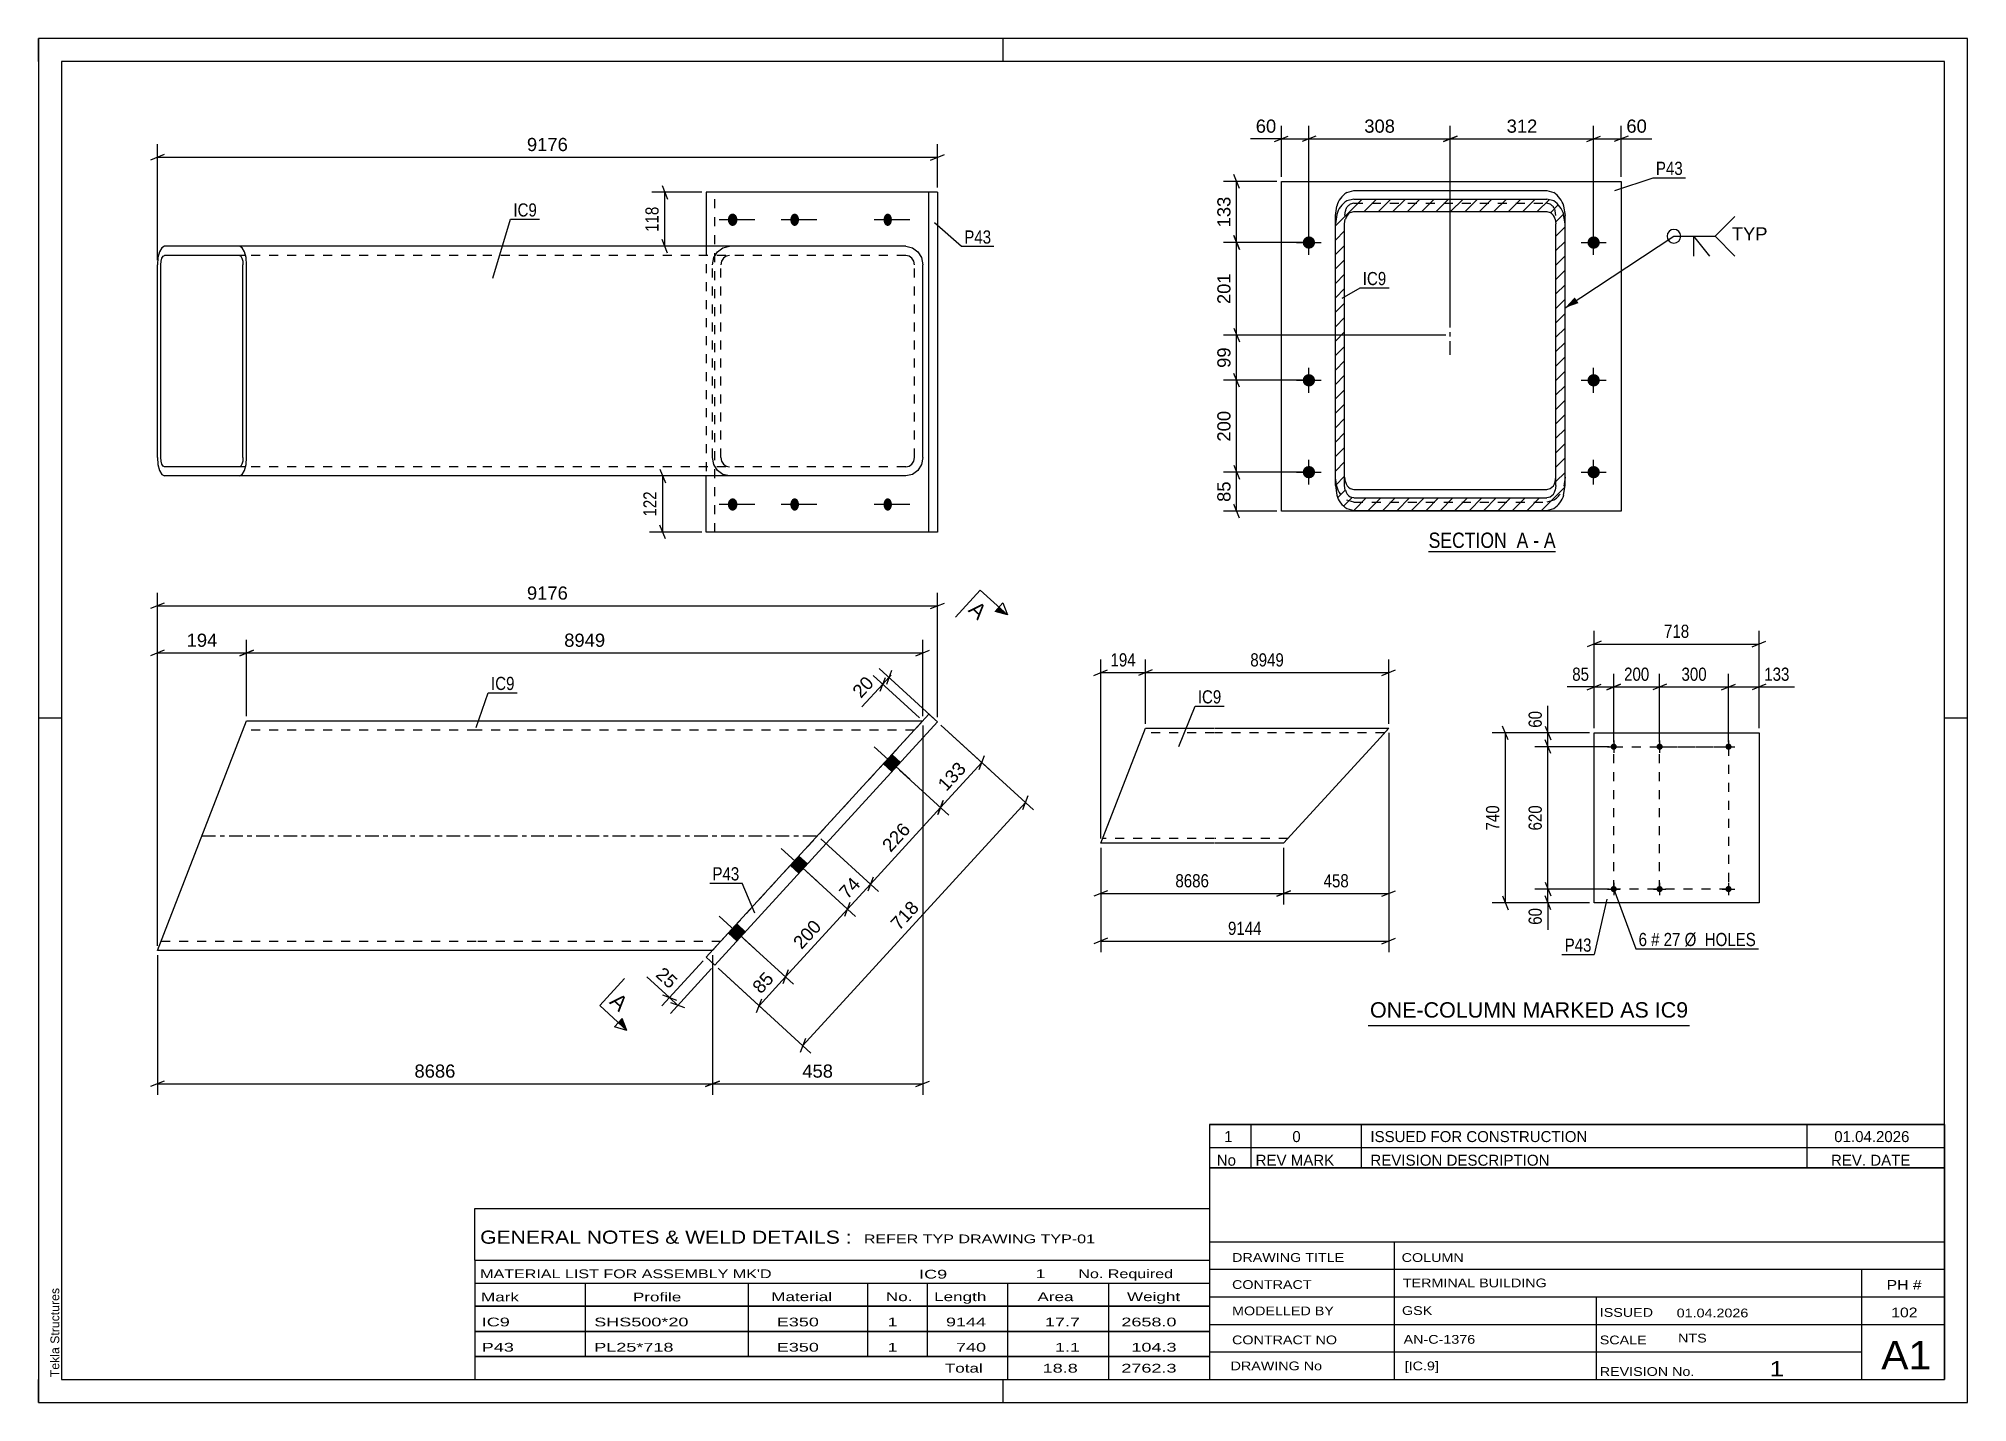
# Paper-space layout 'Layout1' of a CAD drawing. Header units: millimetres. Extents: x 0 to 420, y 0 to 297.
# The model-space entities are those that its viewports show. They can reach past a viewport. Long polylines and large blocks are cut down to what shows.
import ezdxf

# ---------------------------------------------------------------- set-up
doc = ezdxf.new("R2010")
doc.units = ezdxf.units.MM
doc.linetypes.add('DXK_LINE_DOT2', pattern=[3.9198, 1.9599, -1.9599])
doc.linetypes.add('DXK_LINE_DOT3', pattern=[5.9187, 2.979, -0.9799, 0.9799, -0.9799])
doc.layers.add('Viewport layer', color=7, linetype='Continuous', plot=False)
doc.styles.add('Arial', font='ARIAL.TTF', dxfattribs={"height": 0.2})
doc.styles.add('Arial Narrow', font='ARIALN.TTF', dxfattribs={"height": 0.2})

# ---------------------------------------------------------------- blocks, each defined once
blk = doc.blocks.new('Unknown-762328139-1129')
at = {"color": 5, "linetype": 'Continuous'}
for p, q in [((420, 297), (0, 297)), ((0, 297), (0, 0)), ((0, 292), (0, 297)), ((210, 292), (210, 297)), ((420, 0), (420, 297)), ((415, 292), (5, 292)), ((5, 292), (5, 5)), ((415, 5), (415, 292)), ((5, 149), (0, 149)), ((420, 149), (415, 149)), ((0, 0), (0, 5)), ((5, 5), (415, 5)), ((210, 0), (210, 5)), ((0, 0), (420, 0))]:
    blk.add_line(p, q, dxfattribs=at)
at = {"color": 174, "linetype": 'Continuous', "style": 'Arial'}
blk.add_text('Tekla Structures', height=1.9102, rotation=90, dxfattribs=at).set_placement((4.5, 5.5))
blk = doc.blocks.new('Unknown-762328139-17 - 3717')
at = {"color": 6, "linetype": 'Continuous'}
blk.add_line((302.68, 185.33), (330.32, 185.33), dxfattribs=at)
at = {"color": 0, "linetype": 'Continuous'}
blk.add_wipeout([(320.78, 186.08), (320.78, 189.58), (302.68, 189.58), (302.68, 186.08)], dxfattribs=at)
at = {"color": 7, "linetype": 'Continuous', "style": 'Arial Narrow'}
blk.add_text('SECTION ', height=3.34, dxfattribs=at).set_placement((302.68, 186.08))
at = {"color": 0, "linetype": 'Continuous'}
blk.add_wipeout([(324.39, 186.08), (324.39, 189.58), (321.83, 189.58), (321.83, 186.08)], dxfattribs=at)
blk.add_wipeout([(326.72, 186.08), (326.72, 189.58), (325.44, 189.58), (325.44, 186.08)], dxfattribs=at)
at = {"color": 7, "linetype": 'Continuous', "style": 'Arial Narrow'}
blk.add_text('A', height=3.34, dxfattribs=at).set_placement((321.83, 186.08))
at = {"color": 0, "linetype": 'Continuous'}
blk.add_wipeout([(330.32, 186.08), (330.32, 189.58), (327.77, 189.58), (327.77, 186.08)], dxfattribs=at)
at = {"color": 7, "linetype": 'Continuous', "style": 'Arial Narrow'}
for s, p in [('A', (327.77, 186.08)), ('-', (325.44, 186.08))]:
    blk.add_text(s, height=3.34, dxfattribs=at).set_placement(p)
blk = doc.blocks.new('Bolt-762328139-1288 - 1285')
at = {"linetype": 'Continuous'}
for points in [[(185.81, 141.07), (183.99, 139.08), (185.83, 137.39), (187.66, 139.38)], [(165.55, 118.95), (163.73, 116.96), (165.57, 115.27), (167.4, 117.26)], [(152.04, 104.2), (150.22, 102.21), (152.06, 100.52), (153.89, 102.51)]]:
    blk.add_hatch(color=1, dxfattribs=at).paths.add_polyline_path(points)
at = {"color": 1, "linetype": 'Continuous'}
for p, q in [((189.69, 135.69), (181.95, 142.78)), ((185.83, 137.39), (183.99, 139.08)), ((187.66, 139.38), (185.81, 141.07)), ((169.43, 113.56), (161.69, 120.65)), ((167.4, 117.26), (165.55, 118.95)), ((165.57, 115.27), (163.73, 116.96)), ((155.93, 98.81), (148.18, 105.9)), ((152.06, 100.52), (150.22, 102.21)), ((153.89, 102.51), (152.04, 104.2))]:
    blk.add_line(p, q, dxfattribs=at)
blk = doc.blocks.new('Bolt-762328139-1287 - 1285')
at = {"linetype": 'Continuous'}
for points in [[(185.81, 141.07), (183.99, 139.08), (185.83, 137.39), (187.66, 139.38)], [(165.55, 118.95), (163.73, 116.96), (165.57, 115.27), (167.4, 117.26)], [(152.04, 104.2), (150.22, 102.21), (152.06, 100.52), (153.89, 102.51)]]:
    blk.add_hatch(color=1, dxfattribs=at).paths.add_polyline_path(points)
at = {"color": 1, "linetype": 'Continuous'}
for p, q in [((189.69, 135.69), (181.95, 142.78)), ((185.83, 137.39), (183.99, 139.08)), ((187.66, 139.38), (185.81, 141.07)), ((169.43, 113.56), (161.69, 120.65)), ((167.4, 117.26), (165.55, 118.95)), ((165.57, 115.27), (163.73, 116.96)), ((155.93, 98.81), (148.18, 105.9)), ((152.06, 100.52), (150.22, 102.21)), ((153.89, 102.51), (152.04, 104.2))]:
    blk.add_line(p, q, dxfattribs=at)
blk = doc.blocks.new('Part-762328139-1293 - 1285')
at = {"color": 2, "linetype": 'Continuous'}
for p, q in [((25.86, 98.41), (45.29, 148.41)), ((45.29, 148.41), (95.29, 148.41)), ((95.39, 148.41), (192.53, 148.41)), ((95.29, 98.41), (25.86, 98.41)), ((146.74, 98.41), (95.39, 98.41))]:
    blk.add_line(p, q, dxfattribs=at)
at = {"color": 7, "linetype": 'DXK_LINE_DOT2'}
for p, q in [((192.53, 148.41), (146.74, 98.41)), ((95.29, 146.41), (44.51, 146.41)), ((190.7, 146.41), (95.39, 146.41)), ((95.29, 100.41), (26.63, 100.41)), ((148.57, 100.41), (95.39, 100.41))]:
    blk.add_line(p, q, dxfattribs=at)
at = {"color": 7, "linetype": 'DXK_LINE_DOT3'}
for p, q in [((35.57, 123.41), (95.29, 123.41)), ((95.39, 123.41), (169.64, 123.41))]:
    blk.add_line(p, q, dxfattribs=at)
blk = doc.blocks.new('Part-762328139-1298 - 1285')
at = {"color": 2, "linetype": 'Continuous'}
for p, q in [((193.88, 149.88), (145.39, 96.93)), ((147.24, 95.25), (195.73, 148.2)), ((195.73, 148.2), (193.88, 149.88)), ((145.39, 96.93), (147.24, 95.25))]:
    blk.add_line(p, q, dxfattribs=at)
blk = doc.blocks.new('Part-762328139-1240 - 1220')
at = {"color": 2, "linetype": 'Continuous'}
for p, q in [((25.98, 249.3), (25.86, 247.76)), ((26.31, 250.59), (25.98, 249.3)), ((26.82, 251.46), (26.31, 250.59)), ((26.63, 247.76), (26.69, 248.53)), ((26.69, 248.53), (26.86, 249.18)), ((27.41, 251.76), (26.82, 251.46)), ((26.86, 249.18), (27.11, 249.61)), ((27.11, 249.61), (27.41, 249.76)), ((95.29, 251.76), (27.41, 251.76)), ((43.74, 249.76), (27.41, 249.76)), ((44.33, 251.46), (43.74, 251.76)), ((43.74, 249.76), (44.03, 249.61)), ((44.03, 249.61), (44.29, 249.18)), ((44.29, 249.18), (44.46, 248.53)), ((44.84, 250.59), (44.33, 251.46)), ((44.46, 248.53), (44.51, 247.76)), ((45.17, 249.3), (44.84, 250.59)), ((45.29, 247.76), (45.17, 249.3)), ((188.87, 251.76), (95.39, 251.76)), ((188.87, 251.76), (190.27, 251.46)), ((190.27, 251.46), (191.46, 250.59)), ((191.46, 250.59), (192.25, 249.3)), ((192.25, 249.3), (192.53, 247.76)), ((25.86, 205.76), (25.86, 247.76)), ((26.63, 205.76), (26.63, 247.76)), ((44.51, 205.76), (44.51, 247.76)), ((45.29, 205.76), (45.29, 247.76)), ((192.53, 205.76), (192.53, 247.76)), ((25.86, 205.76), (25.98, 204.23)), ((25.98, 204.23), (26.31, 202.94)), ((26.31, 202.94), (26.82, 202.07)), ((26.69, 205), (26.63, 205.76)), ((26.86, 204.35), (26.69, 205)), ((26.82, 202.07), (27.41, 201.76)), ((27.11, 203.92), (26.86, 204.35)), ((27.41, 203.76), (27.11, 203.92)), ((43.74, 203.76), (27.41, 203.76)), ((95.29, 201.76), (27.41, 201.76)), ((44.03, 203.92), (43.74, 203.76)), ((43.74, 201.76), (44.33, 202.07)), ((44.29, 204.35), (44.03, 203.92)), ((44.46, 205), (44.29, 204.35)), ((44.33, 202.07), (44.84, 202.94)), ((44.51, 205.76), (44.46, 205)), ((44.84, 202.94), (45.17, 204.23)), ((45.17, 204.23), (45.29, 205.76)), ((188.87, 201.76), (95.39, 201.76)), ((190.27, 202.07), (188.87, 201.76)), ((191.46, 202.94), (190.27, 202.07)), ((192.25, 204.23), (191.46, 202.94)), ((192.53, 205.76), (192.25, 204.23))]:
    blk.add_line(p, q, dxfattribs=at)
at = {"color": 7, "linetype": 'DXK_LINE_DOT2'}
for p, q in [((45.05, 249.76), (43.74, 249.76)), ((95.29, 249.76), (45.05, 249.76)), ((188.87, 249.76), (95.39, 249.76)), ((146.74, 247.76), (147.02, 249.3)), ((147.02, 249.3), (147.81, 250.59)), ((147.81, 250.59), (149, 251.46)), ((148.71, 248.53), (148.57, 247.76)), ((149.11, 249.18), (148.71, 248.53)), ((149, 251.46), (150.41, 251.76)), ((149.7, 249.61), (149.11, 249.18)), ((150.41, 249.76), (149.7, 249.61)), ((189.57, 249.61), (188.87, 249.76)), ((190.16, 249.18), (189.57, 249.61)), ((190.56, 248.53), (190.16, 249.18)), ((190.7, 247.76), (190.56, 248.53)), ((146.74, 205.76), (146.74, 247.76)), ((148.57, 205.76), (148.57, 247.76)), ((190.7, 205.76), (190.7, 247.76)), ((45.05, 203.76), (43.74, 203.76)), ((95.29, 203.76), (45.05, 203.76)), ((188.87, 203.76), (95.39, 203.76)), ((147.02, 204.23), (146.74, 205.76)), ((147.81, 202.94), (147.02, 204.23)), ((149, 202.07), (147.81, 202.94)), ((148.57, 205.76), (148.71, 205)), ((148.71, 205), (149.11, 204.35)), ((150.41, 201.76), (149, 202.07)), ((149.11, 204.35), (149.7, 203.92)), ((149.7, 203.92), (150.41, 203.76)), ((188.87, 203.76), (189.57, 203.92)), ((189.57, 203.92), (190.16, 204.35)), ((190.16, 204.35), (190.56, 205)), ((190.56, 205), (190.7, 205.76))]:
    blk.add_line(p, q, dxfattribs=at)
blk = doc.blocks.new('Bolt-762328139-1224 - 1220')
at = {"linetype": 'Continuous'}
for points in [[(152.17, 257.54), (152.15, 257.26), (152.08, 256.99), (151.98, 256.75), (151.83, 256.54), (151.65, 256.37), (151.45, 256.26), (151.24, 256.2), (151.02, 256.2), (150.81, 256.26), (150.61, 256.37), (150.44, 256.54), (150.29, 256.75), (150.18, 256.99), (150.11, 257.26), (150.09, 257.54), (150.11, 257.82), (150.18, 258.09), (150.29, 258.33), (150.44, 258.54), (150.61, 258.71), (150.81, 258.82), (151.02, 258.88), (151.24, 258.88), (151.45, 258.82), (151.65, 258.71), (151.83, 258.54), (151.98, 258.33), (152.08, 258.09), (152.15, 257.82)], [(165.58, 257.54), (165.56, 257.26), (165.5, 256.99), (165.4, 256.75), (165.27, 256.54), (165.11, 256.37), (164.93, 256.26), (164.74, 256.2), (164.54, 256.2), (164.35, 256.26), (164.17, 256.37), (164.01, 256.54), (163.88, 256.75), (163.78, 256.99), (163.72, 257.26), (163.7, 257.54), (163.72, 257.82), (163.78, 258.09), (163.88, 258.33), (164.01, 258.54), (164.17, 258.71), (164.35, 258.82), (164.54, 258.88), (164.74, 258.88), (164.93, 258.82), (165.11, 258.71), (165.27, 258.54), (165.4, 258.33), (165.5, 258.09), (165.56, 257.82)], [(185.81, 257.54), (185.79, 257.26), (185.73, 256.99), (185.64, 256.75), (185.51, 256.54), (185.36, 256.37), (185.18, 256.26), (185, 256.2), (184.81, 256.2), (184.62, 256.26), (184.44, 256.37), (184.29, 256.54), (184.16, 256.75), (184.07, 256.99), (184.01, 257.26), (183.99, 257.54), (184.01, 257.82), (184.07, 258.09), (184.16, 258.33), (184.29, 258.54), (184.44, 258.71), (184.62, 258.82), (184.81, 258.88), (185, 258.88), (185.18, 258.82), (185.36, 258.71), (185.51, 258.54), (185.64, 258.33), (185.73, 258.09), (185.79, 257.82)]]:
    blk.add_hatch(color=1, dxfattribs=at).paths.add_polyline_path(points)
at = {"color": 1, "linetype": 'Continuous'}
for p, q in [((155.93, 257.54), (148.18, 257.54)), ((169.43, 257.54), (161.69, 257.54)), ((189.69, 257.54), (181.95, 257.54))]:
    blk.add_line(p, q, dxfattribs=at)
blk = doc.blocks.new('Part-762328139-1255 - 1220')
at = {"color": 2, "linetype": 'Continuous'}
for p, q in [((145.39, 263.54), (145.39, 251.76)), ((195.73, 263.54), (145.39, 263.54)), ((193.88, 189.54), (193.88, 263.54)), ((195.73, 263.54), (195.73, 189.54)), ((145.39, 189.54), (145.39, 201.76)), ((195.73, 189.54), (145.39, 189.54))]:
    blk.add_line(p, q, dxfattribs=at)
at = {"color": 7, "linetype": 'DXK_LINE_DOT2'}
for p, q in [((147.24, 189.54), (147.24, 263.54)), ((145.39, 251.76), (145.39, 201.76))]:
    blk.add_line(p, q, dxfattribs=at)
blk = doc.blocks.new('Bolt-762328139-1223 - 1220')
at = {"linetype": 'Continuous'}
for points in [[(152.17, 195.54), (152.15, 195.26), (152.08, 194.99), (151.98, 194.75), (151.83, 194.54), (151.65, 194.37), (151.45, 194.26), (151.24, 194.2), (151.02, 194.2), (150.81, 194.26), (150.61, 194.37), (150.44, 194.54), (150.29, 194.75), (150.18, 194.99), (150.11, 195.26), (150.09, 195.54), (150.11, 195.82), (150.18, 196.09), (150.29, 196.33), (150.44, 196.54), (150.61, 196.71), (150.81, 196.82), (151.02, 196.88), (151.24, 196.88), (151.45, 196.82), (151.65, 196.71), (151.83, 196.54), (151.98, 196.33), (152.08, 196.09), (152.15, 195.82)], [(165.58, 195.54), (165.56, 195.26), (165.5, 194.99), (165.4, 194.75), (165.27, 194.54), (165.11, 194.37), (164.93, 194.26), (164.74, 194.2), (164.54, 194.2), (164.35, 194.26), (164.17, 194.37), (164.01, 194.54), (163.88, 194.75), (163.78, 194.99), (163.72, 195.26), (163.7, 195.54), (163.72, 195.82), (163.78, 196.09), (163.88, 196.33), (164.01, 196.54), (164.17, 196.71), (164.35, 196.82), (164.54, 196.88), (164.74, 196.88), (164.93, 196.82), (165.11, 196.71), (165.27, 196.54), (165.4, 196.33), (165.5, 196.09), (165.56, 195.82)], [(185.81, 195.54), (185.79, 195.26), (185.73, 194.99), (185.64, 194.75), (185.51, 194.54), (185.36, 194.37), (185.18, 194.26), (185, 194.2), (184.81, 194.2), (184.62, 194.26), (184.44, 194.37), (184.29, 194.54), (184.16, 194.75), (184.07, 194.99), (184.01, 195.26), (183.99, 195.54), (184.01, 195.82), (184.07, 196.09), (184.16, 196.33), (184.29, 196.54), (184.44, 196.71), (184.62, 196.82), (184.81, 196.88), (185, 196.88), (185.18, 196.82), (185.36, 196.71), (185.51, 196.54), (185.64, 196.33), (185.73, 196.09), (185.79, 195.82)]]:
    blk.add_hatch(color=1, dxfattribs=at).paths.add_polyline_path(points)
at = {"color": 1, "linetype": 'Continuous'}
for p, q in [((155.93, 195.54), (148.18, 195.54)), ((169.43, 195.54), (161.69, 195.54)), ((189.69, 195.54), (181.95, 195.54))]:
    blk.add_line(p, q, dxfattribs=at)
blk = doc.blocks.new('Part-762328139-2936 - 2935')
at = {"color": 2, "linetype": 'Continuous'}
for p, q in [((338.73, 108.8), (338.73, 145.8)), ((338.73, 145.8), (374.63, 145.8)), ((374.63, 145.8), (374.63, 108.8)), ((374.63, 108.8), (338.73, 108.8))]:
    blk.add_line(p, q, dxfattribs=at)
blk = doc.blocks.new('Bolt-762328139-2937 - 2935')
at = {"linetype": 'Continuous'}
for points in [[(342.98, 143.47, -1), (342.98, 142.12, -1)], [(352.98, 143.47, -1), (352.98, 142.12, -1)], [(367.98, 143.47, -1), (367.98, 142.12, -1)]]:
    blk.add_hatch(color=1, dxfattribs=at).paths.add_polyline_path(points)
at = {"color": 1, "linetype": 'Continuous'}
for p, q in [((342.98, 144.15), (342.98, 141.45)), ((352.98, 144.15), (352.98, 141.45)), ((367.98, 144.15), (367.98, 141.45)), ((341.63, 142.8), (344.33, 142.8)), ((351.63, 142.8), (354.33, 142.8)), ((366.63, 142.8), (369.33, 142.8))]:
    blk.add_line(p, q, dxfattribs=at)
blk = doc.blocks.new('Bolt-762328139-2938 - 2935')
at = {"linetype": 'Continuous'}
for points in [[(342.98, 112.47, -1), (342.98, 111.12, -1)], [(352.98, 112.47, -1), (352.98, 111.12, -1)], [(367.98, 112.47, -1), (367.98, 111.12, -1)]]:
    blk.add_hatch(color=1, dxfattribs=at).paths.add_polyline_path(points)
at = {"color": 1, "linetype": 'Continuous'}
for p, q in [((341.63, 111.8), (344.33, 111.8)), ((342.98, 113.15), (342.98, 110.45)), ((351.63, 111.8), (354.33, 111.8)), ((352.98, 113.15), (352.98, 110.45)), ((366.63, 111.8), (369.33, 111.8)), ((367.98, 113.15), (367.98, 110.45))]:
    blk.add_line(p, q, dxfattribs=at)
blk = doc.blocks.new('Part-762328139-2945 - 2944')
at = {"color": 2, "linetype": 'Continuous'}
for p, q in [((231.29, 121.8), (241.01, 146.8)), ((241.01, 146.8), (256.01, 146.8)), ((256.11, 146.8), (294, 146.8)), ((292.17, 144.8), (271.11, 121.8)), ((292.17, 144.8), (294, 146.8)), ((256.01, 121.8), (231.29, 121.8)), ((271.11, 121.8), (256.11, 121.8))]:
    blk.add_line(p, q, dxfattribs=at)
at = {"color": 7, "linetype": 'DXK_LINE_DOT2'}
for p, q in [((256.01, 145.8), (240.62, 145.8)), ((293.09, 145.8), (256.11, 145.8)), ((293.86, 146.65), (292.17, 144.8)), ((256.01, 122.8), (231.68, 122.8)), ((272.02, 122.8), (256.11, 122.8))]:
    blk.add_line(p, q, dxfattribs=at)
blk = doc.blocks.new('Part-762328139-3718 - 3717')
at = {"color": 2, "linetype": 'Continuous'}
for p, q in [((270.61, 194.08), (270.61, 265.88)), ((270.61, 265.88), (344.61, 265.88)), ((344.61, 265.88), (344.61, 194.08)), ((344.61, 194.08), (270.61, 194.08))]:
    blk.add_line(p, q, dxfattribs=at)
blk = doc.blocks.new('Part-762328139-3719 - 3717')
at = {"linetype": 'Continuous'}
h = blk.add_hatch(dxfattribs=at)
h.set_pattern_fill('', scale=0.7, style=0, pattern_type=0)
h.set_pattern_definition([(45, (282.389, 199.6802), (-1.571545, 1.571545), [])])
h.paths.add_polyline_path([(282.39, 256.63), (282.39, 199.68), (282.69, 197.6), (283.56, 195.84), (284.86, 194.67), (286.39, 194.26), (328.39, 194.26), (329.92, 194.67), (331.22, 195.84), (332.08, 197.6), (332.39, 199.68), (332.39, 256.63), (332.08, 258.71), (331.22, 260.47), (329.92, 261.64), (328.39, 262.05), (286.39, 262.05), (284.86, 261.64), (283.56, 260.47), (282.69, 258.71)])
h.paths.add_polyline_path([(284.97, 258.55), (285.62, 259.14), (286.39, 259.34), (328.39, 259.34), (329.15, 259.14), (329.8, 258.55), (330.24, 257.67), (330.39, 256.63), (330.39, 199.68), (330.24, 198.64), (329.8, 197.76), (329.15, 197.17), (328.39, 196.97), (286.39, 196.97), (285.62, 197.17), (284.97, 197.76), (284.54, 198.64), (284.39, 199.68), (284.39, 256.63), (284.54, 257.67)])
at = {"color": 2, "linetype": 'Continuous'}
for p, q in [((282.39, 258.45), (282.69, 260.53)), ((284.86, 263.46), (286.39, 263.88)), ((286.39, 262.05), (284.86, 261.64)), ((286.39, 263.88), (328.39, 263.88)), ((286.39, 262.05), (328.39, 262.05)), ((328.39, 263.88), (329.92, 263.46)), ((329.92, 261.64), (328.39, 262.05)), ((332.08, 260.53), (332.39, 258.45)), ((282.69, 258.71), (282.39, 256.63)), ((282.39, 256.63), (282.39, 258.45)), ((282.39, 199.68), (282.39, 256.63)), ((284.39, 256.63), (284.54, 257.67)), ((284.39, 199.68), (284.39, 256.63)), ((285.62, 259.14), (286.39, 259.34)), ((286.39, 259.34), (328.39, 259.34)), ((328.39, 259.34), (329.15, 259.14)), ((330.24, 257.67), (330.39, 256.63)), ((330.39, 199.68), (330.39, 256.63)), ((332.39, 256.63), (332.08, 258.71)), ((332.39, 256.63), (332.39, 258.45)), ((332.39, 199.68), (332.39, 256.63)), ((282.39, 199.68), (282.69, 197.6)), ((284.39, 201.5), (284.54, 200.46)), ((284.54, 198.64), (284.39, 199.68)), ((285.62, 199), (286.39, 198.79)), ((286.39, 198.79), (328.39, 198.79)), ((328.39, 198.79), (329.15, 199)), ((330.24, 200.46), (330.39, 201.5)), ((330.39, 199.68), (330.24, 198.64)), ((332.08, 197.6), (332.39, 199.68)), ((284.86, 194.67), (286.39, 194.26)), ((286.39, 196.97), (285.62, 197.17)), ((286.39, 196.97), (328.39, 196.97)), ((286.39, 194.26), (328.39, 194.26)), ((329.15, 197.17), (328.39, 196.97)), ((328.39, 194.26), (329.92, 194.67))]:
    blk.add_line(p, q, dxfattribs=at)
at = {"color": 7, "linetype": 'DXK_LINE_DOT2'}
for p, q in [((286.39, 261.16), (285.62, 260.96)), ((286.39, 261.16), (328.39, 261.16)), ((329.15, 260.96), (328.39, 261.16)), ((282.39, 199.68), (282.39, 256.63)), ((284.54, 259.49), (284.39, 258.45)), ((284.39, 199.68), (284.39, 258.45)), ((330.39, 258.45), (330.24, 259.49)), ((330.39, 199.68), (330.39, 258.45)), ((332.39, 199.68), (332.39, 256.63)), ((282.69, 199.43), (282.39, 201.5)), ((332.39, 201.5), (332.08, 199.43)), ((286.39, 196.08), (284.86, 196.49)), ((286.39, 196.08), (328.39, 196.08)), ((329.92, 196.49), (328.39, 196.08))]:
    blk.add_line(p, q, dxfattribs=at)
at = {"color": 7, "linetype": 'DXK_LINE_DOT3'}
blk.add_line((307.39, 228.16), (307.39, 236.73), dxfattribs=at)
at = {"color": 2, "linetype": 'Continuous'}
for centre, radius, start, end in [((287.48, 259.26), 4.96, 122.0021, 165.1818), ((287.48, 257.44), 4.96, 122.0018, 165.1816), ((327.29, 259.26), 4.96, 14.8182, 57.9979), ((327.29, 257.44), 4.96, 14.8184, 57.9982), ((286.94, 257.03), 2.48, 122.0018, 165.1816), ((327.84, 257.03), 2.48, 14.8184, 57.9982), ((287.48, 198.87), 4.96, 194.8184, 237.9982), ((286.94, 201.1), 2.48, 194.8182, 237.9979), ((286.94, 199.28), 2.48, 194.8184, 237.9982), ((327.84, 201.1), 2.48, 302.0021, 345.1818), ((327.84, 199.28), 2.48, 302.0018, 345.1816), ((327.29, 198.87), 4.96, 302.0018, 345.1816)]:
    blk.add_arc(centre, radius, start, end, dxfattribs=at)
at = {"color": 7, "linetype": 'DXK_LINE_DOT2'}
for centre, radius, start, end in [((286.94, 258.86), 2.48, 122.0021, 165.1818), ((327.84, 258.86), 2.48, 14.8182, 57.9979), ((287.48, 200.69), 4.96, 194.8182, 237.9979), ((327.29, 200.69), 4.96, 302.0021, 345.1818)]:
    blk.add_arc(centre, radius, start, end, dxfattribs=at)
blk = doc.blocks.new('Bolt-762328139-3720 - 3717')
at = {"linetype": 'Continuous'}
for points in [[(275.26, 252.58, -1), (277.96, 252.58, -1)], [(275.26, 222.58, -1), (277.96, 222.58, -1)], [(275.26, 202.58, -1), (277.96, 202.58, -1)]]:
    blk.add_hatch(color=1, dxfattribs=at).paths.add_polyline_path(points)
at = {"color": 1, "linetype": 'Continuous'}
for p, q in [((273.91, 252.58), (279.31, 252.58)), ((276.61, 249.88), (276.61, 255.28)), ((276.61, 219.88), (276.61, 225.28)), ((273.91, 222.58), (279.31, 222.58)), ((273.91, 202.58), (279.31, 202.58)), ((276.61, 199.88), (276.61, 205.28))]:
    blk.add_line(p, q, dxfattribs=at)
blk = doc.blocks.new('Bolt-762328139-3721 - 3717')
at = {"linetype": 'Continuous'}
for points in [[(337.26, 252.58, -1), (339.96, 252.58, -1)], [(337.26, 222.58, -1), (339.96, 222.58, -1)], [(337.26, 202.58, -1), (339.96, 202.58, -1)]]:
    blk.add_hatch(color=1, dxfattribs=at).paths.add_polyline_path(points)
at = {"color": 1, "linetype": 'Continuous'}
for p, q in [((335.91, 252.58), (341.31, 252.58)), ((338.61, 249.88), (338.61, 255.28)), ((338.61, 219.88), (338.61, 225.28)), ((335.91, 222.58), (341.31, 222.58)), ((335.91, 202.58), (341.31, 202.58)), ((338.61, 199.88), (338.61, 205.28))]:
    blk.add_line(p, q, dxfattribs=at)
blk = doc.blocks.new('Rectangle-762328139-3479 - 2935')
at = {"color": 1, "linetype": 'DXK_LINE_DOT2'}
blk.add_lwpolyline([(342.98, 142.8), (367.98, 142.8), (367.98, 111.8), (342.98, 111.8), (342.98, 142.8)], close=True, dxfattribs=at)
blk = doc.blocks.new('Rectangle-762328139-3499 - 2935')
at = {"color": 1, "linetype": 'DXK_LINE_DOT2'}
blk.add_lwpolyline([(352.98, 142.8), (367.98, 142.8), (367.98, 111.8), (352.98, 111.8), (352.98, 142.8)], close=True, dxfattribs=at)
blk = doc.blocks.new('StraightDimension-762328139-1328 - 1285')
at = {"color": 7, "linetype": 'Continuous'}
for p, q in [((144.72, 96.2), (135.73, 86.39)), ((146.56, 94.51), (137.58, 84.7)), ((135.84, 88.73), (138.87, 87.59)), ((137.36, 88.16), (139.2, 86.47)), ((140.71, 85.9), (137.69, 87.04))]:
    blk.add_line(p, q, dxfattribs=at)
at = {"color": 0}
blk.add_wipeout([(137.47, 89.07), (140.31, 92.16), (136.15, 95.98), (133.31, 92.88)], dxfattribs=at)
at = {"color": 7, "linetype": 'Continuous'}
blk.add_line((137.36, 88.16), (132.42, 92.68), dxfattribs=at)
blk.add_line((137.36, 88.16), (132.42, 92.68), dxfattribs=at)
at = {"color": 3, "style": 'Arial'}
blk.add_text('25', height=2.865, rotation=-42.4848, dxfattribs=at).set_placement((134.16, 92.92))
blk = doc.blocks.new('StraightDimension-762328139-1426 - 1285')
at = {"color": 7, "linetype": 'Continuous'}
for p, q in [((25.86, 99.41), (25.86, 166.05)), ((45.29, 149.41), (45.29, 166.05)), ((27.36, 163.8), (24.36, 162.6)), ((25.86, 163.2), (45.29, 163.2)), ((43.79, 162.6), (46.79, 163.8))]:
    blk.add_line(p, q, dxfattribs=at)
at = {"color": 0}
blk.add_wipeout([(39.51, 163.95), (39.51, 168.15), (31.64, 168.15), (31.64, 163.95)], dxfattribs=at)
at = {"color": 3, "style": 'Arial'}
blk.add_text('194', height=2.865, dxfattribs=at).set_placement((32.24, 164.55))
blk = doc.blocks.new('StraightDimension-762328139-1449 - 1285')
at = {"color": 7, "linetype": 'Continuous'}
for p, q in [((27.36, 174.07), (24.36, 172.87)), ((25.86, 99.41), (25.86, 176.32)), ((25.86, 173.47), (195.73, 173.47)), ((194.23, 172.87), (197.23, 174.07)), ((195.73, 149.2), (195.73, 176.32))]:
    blk.add_line(p, q, dxfattribs=at)
at = {"color": 0}
blk.add_wipeout([(115.84, 174.22), (115.84, 178.42), (105.74, 178.42), (105.74, 174.22)], dxfattribs=at)
at = {"color": 3, "style": 'Arial'}
blk.add_text('9176', height=2.865, dxfattribs=at).set_placement((106.34, 174.82))
blk = doc.blocks.new('StraightDimension-762328139-1316 - 1285')
at = {"color": 7, "linetype": 'Continuous'}
for p, q in [((196.46, 147.52), (216.65, 129.04)), ((166.39, 77.71), (214.88, 130.66)), ((214.31, 129.15), (215.45, 132.17)), ((147.97, 94.57), (168.16, 76.09)), ((166.96, 79.22), (165.82, 76.2))]:
    blk.add_line(p, q, dxfattribs=at)
at = {"color": 0}
blk.add_wipeout([(192.74, 107.59), (189.64, 110.43), (184.33, 104.62), (187.42, 101.79)], dxfattribs=at)
at = {"color": 3, "style": 'Arial'}
blk.add_text('718', height=2.865, rotation=47.5154, dxfattribs=at).set_placement((187.39, 102.63))
blk = doc.blocks.new('StraightDimension-762328139-1468 - 1285')
at = {"color": 7, "linetype": 'Continuous'}
for p, q in [((192.53, 147.41), (192.53, 66.97)), ((146.74, 97.41), (146.74, 66.97)), ((148.24, 69.97), (145.24, 68.77)), ((146.74, 69.37), (192.53, 69.37)), ((191.03, 68.77), (194.03, 69.97))]:
    blk.add_line(p, q, dxfattribs=at)
at = {"color": 0}
blk.add_wipeout([(173.57, 70.12), (173.57, 74.32), (165.7, 74.32), (165.7, 70.12)], dxfattribs=at)
at = {"color": 3, "style": 'Arial'}
blk.add_text('458', height=2.865, dxfattribs=at).set_placement((166.3, 70.72))
blk = doc.blocks.new('StraightDimension-762328139-1308 - 1285')
at = {"color": 7, "linetype": 'Continuous'}
for p, q in [((194.99, 148.87), (183.06, 159.79)), ((191.79, 149.09), (181.71, 158.32)), ((183.24, 154.88), (184.39, 157.9)), ((183.82, 156.39), (185.17, 157.87)), ((185.74, 159.38), (184.6, 156.35)), ((185.17, 157.87), (185.66, 158.4))]:
    blk.add_line(p, q, dxfattribs=at)
at = {"color": 0}
blk.add_wipeout([(182.91, 156.51), (179.81, 159.35), (176, 155.18), (179.09, 152.35)], dxfattribs=at)
at = {"color": 7, "linetype": 'Continuous'}
blk.add_line((183.82, 156.39), (179.29, 151.45), dxfattribs=at)
blk.add_line((183.82, 156.39), (179.29, 151.45), dxfattribs=at)
at = {"color": 3, "style": 'Arial'}
blk.add_text('20', height=2.865, rotation=47.5154, dxfattribs=at).set_placement((179.06, 153.19))
blk = doc.blocks.new('StraightDimension-762328139-1439 - 1285')
at = {"color": 7, "linetype": 'Continuous'}
for p, q in [((45.29, 149.41), (45.29, 166.05)), ((192.53, 149.41), (192.53, 166.05)), ((46.79, 163.8), (43.79, 162.6)), ((45.29, 163.2), (192.53, 163.2)), ((191.03, 162.6), (194.03, 163.8))]:
    blk.add_line(p, q, dxfattribs=at)
at = {"color": 0}
blk.add_wipeout([(123.96, 163.95), (123.96, 168.15), (113.86, 168.15), (113.86, 163.95)], dxfattribs=at)
at = {"color": 3, "style": 'Arial'}
blk.add_text('8949', height=2.865, dxfattribs=at).set_placement((114.46, 164.55))
blk = doc.blocks.new('StraightDimension-762328139-1460 - 1285')
at = {"color": 7, "linetype": 'Continuous'}
for p, q in [((25.86, 97.41), (25.86, 66.97)), ((146.74, 97.41), (146.74, 66.97)), ((27.36, 69.97), (24.36, 68.77)), ((25.86, 69.37), (146.74, 69.37)), ((145.24, 68.77), (148.24, 69.97))]:
    blk.add_line(p, q, dxfattribs=at)
at = {"color": 0}
blk.add_wipeout([(91.35, 70.12), (91.35, 74.32), (81.25, 74.32), (81.25, 70.12)], dxfattribs=at)
at = {"color": 3, "style": 'Arial'}
blk.add_text('8686', height=2.865, dxfattribs=at).set_placement((81.85, 70.72))
blk = doc.blocks.new('StraightDimension-762328139-3640 - 1285')
at = {"color": 7, "linetype": 'Continuous'}
for p, q in [((196.46, 147.52), (207.15, 137.73)), ((196.4, 129.54), (205.38, 139.35)), ((204.81, 137.84), (205.95, 140.86)), ((187.48, 137.71), (198.17, 127.92)), ((196.97, 131.06), (195.83, 128.03))]:
    blk.add_line(p, q, dxfattribs=at)
at = {"color": 0}
blk.add_wipeout([(203, 137.86), (199.9, 140.69), (194.59, 134.89), (197.68, 132.05)], dxfattribs=at)
at = {"color": 3, "style": 'Arial'}
blk.add_text('133', height=2.865, rotation=47.5154, dxfattribs=at).set_placement((197.65, 132.9))
blk = doc.blocks.new('StraightDimension-762328139-3641 - 1285')
at = {"color": 7, "linetype": 'Continuous'}
for p, q in [((187.48, 137.71), (198.17, 127.92)), ((195.83, 128.03), (196.97, 131.06)), ((181.14, 112.88), (196.4, 129.54)), ((170.37, 122.73), (182.91, 111.26)), ((181.71, 114.39), (180.57, 111.36))]:
    blk.add_line(p, q, dxfattribs=at)
at = {"color": 0}
blk.add_wipeout([(190.88, 124.62), (187.78, 127.46), (182.46, 121.65), (185.56, 118.81)], dxfattribs=at)
at = {"color": 3, "style": 'Arial'}
blk.add_text('226', height=2.865, rotation=47.5154, dxfattribs=at).set_placement((185.52, 119.66))
blk = doc.blocks.new('StraightDimension-762328139-3642 - 1285')
at = {"color": 7, "linetype": 'Continuous'}
for p, q in [((170.37, 122.73), (182.91, 111.26)), ((167.22, 115.59), (177.91, 105.8)), ((181.71, 114.39), (180.57, 111.36)), ((176.14, 107.42), (181.14, 112.88)), ((175.57, 105.91), (176.71, 108.93))]:
    blk.add_line(p, q, dxfattribs=at)
at = {"color": 0}
blk.add_wipeout([(180, 112.74), (176.9, 115.57), (173.08, 111.41), (176.18, 108.57)], dxfattribs=at)
at = {"color": 3, "style": 'Arial'}
blk.add_text('74', height=2.865, rotation=47.5154, dxfattribs=at).set_placement((176.14, 109.42))
blk = doc.blocks.new('StraightDimension-762328139-3643 - 1285')
at = {"color": 7, "linetype": 'Continuous'}
for p, q in [((167.22, 115.59), (177.91, 105.8)), ((162.64, 92.67), (176.14, 107.42)), ((175.57, 105.91), (176.71, 108.93)), ((153.71, 100.84), (164.41, 91.05)), ((163.21, 94.18), (162.06, 91.16))]:
    blk.add_line(p, q, dxfattribs=at)
at = {"color": 0}
blk.add_wipeout([(171.49, 103.45), (168.4, 106.29), (163.08, 100.49), (166.18, 97.65)], dxfattribs=at)
at = {"color": 3, "style": 'Arial'}
blk.add_text('200', height=2.865, rotation=47.5154, dxfattribs=at).set_placement((166.14, 98.5))
blk = doc.blocks.new('StraightDimension-762328139-3644 - 1285')
at = {"color": 7, "linetype": 'Continuous'}
for p, q in [((153.71, 100.84), (164.41, 91.05)), ((147.97, 94.57), (158.66, 84.78)), ((156.89, 86.4), (162.64, 92.67)), ((163.21, 94.18), (162.06, 91.16)), ((156.32, 84.89), (157.47, 87.91))]:
    blk.add_line(p, q, dxfattribs=at)
at = {"color": 0}
blk.add_wipeout([(161.12, 92.12), (158.02, 94.96), (154.21, 90.8), (157.3, 87.96)], dxfattribs=at)
at = {"color": 3, "style": 'Arial'}
blk.add_text('85', height=2.865, rotation=47.5154, dxfattribs=at).set_placement((157.27, 88.81))
blk = doc.blocks.new('StraightDimension-762328139-1258 - 1220')
at = {"color": 7, "linetype": 'Continuous'}
for p, q in [((25.86, 248.76), (25.86, 274)), ((195.73, 264.54), (195.73, 274)), ((27.36, 271.75), (24.36, 270.55)), ((25.86, 271.15), (195.73, 271.15)), ((194.23, 270.55), (197.23, 271.75))]:
    blk.add_line(p, q, dxfattribs=at)
at = {"color": 0}
blk.add_wipeout([(115.84, 271.9), (115.84, 276.1), (105.74, 276.1), (105.74, 271.9)], dxfattribs=at)
at = {"color": 3, "style": 'Arial'}
blk.add_text('9176', height=2.865, dxfattribs=at).set_placement((106.34, 272.5))
blk = doc.blocks.new('StraightDimension-762328139-1270 - 1220')
at = {"color": 7, "linetype": 'Continuous'}
for p, q in [((135.75, 265.04), (136.95, 262.04)), ((144.39, 263.54), (133.5, 263.54)), ((136.35, 251.76), (136.35, 263.54)), ((136.95, 250.26), (135.75, 253.26)), ((144.39, 251.76), (133.5, 251.76))]:
    blk.add_line(p, q, dxfattribs=at)
at = {"color": 0}
blk.add_wipeout([(135.6, 260.99), (131.4, 260.99), (131.4, 254.31), (135.6, 254.31)], dxfattribs=at)
at = {"color": 3, "style": 'Arial Narrow'}
blk.add_text('118', height=2.863, rotation=90.0002, dxfattribs=at).set_placement((135, 254.91))
blk = doc.blocks.new('StraightDimension-762328139-1276 - 1220')
at = {"color": 7, "linetype": 'Continuous'}
for p, q in [((144.39, 201.76), (133.05, 201.76)), ((135.3, 203.26), (136.5, 200.26)), ((135.9, 189.54), (135.9, 201.76)), ((144.39, 189.54), (133.05, 189.54)), ((136.5, 188.04), (135.3, 191.04))]:
    blk.add_line(p, q, dxfattribs=at)
at = {"color": 0}
blk.add_wipeout([(135.15, 198.99), (130.95, 198.99), (130.95, 192.31), (135.15, 192.31)], dxfattribs=at)
at = {"color": 3, "style": 'Arial Narrow'}
blk.add_text('122', height=2.863, rotation=90.0002, dxfattribs=at).set_placement((134.55, 192.91))
blk = doc.blocks.new('StraightDimension-762328139-2952 - 2935')
at = {"color": 7, "linetype": 'Continuous'}
for p, q in [((341.98, 111.8), (325.81, 111.8)), ((328.06, 113.3), (329.26, 110.3)), ((329.26, 107.3), (328.06, 110.3)), ((328.66, 108.8), (328.66, 111.8)), ((337.73, 108.8), (325.81, 108.8))]:
    blk.add_line(p, q, dxfattribs=at)
at = {"color": 0}
blk.add_wipeout([(327.91, 108.27), (323.71, 108.27), (323.71, 103.41), (327.91, 103.41)], dxfattribs=at)
at = {"color": 7, "linetype": 'Continuous'}
blk.add_line((328.66, 108.8), (328.66, 102.89), dxfattribs=at)
blk.add_line((328.66, 108.8), (328.66, 102.89), dxfattribs=at)
at = {"color": 3, "style": 'Arial Narrow'}
blk.add_text('60', height=2.863, rotation=90.0002, dxfattribs=at).set_placement((327.31, 104.01))
blk = doc.blocks.new('StraightDimension-762328139-2950 - 2935')
at = {"color": 7, "linetype": 'Continuous'}
for p, q in [((328.06, 147.3), (329.26, 144.3)), ((337.73, 145.8), (325.81, 145.8)), ((329.26, 141.3), (328.06, 144.3)), ((328.66, 142.8), (328.66, 145.8)), ((341.98, 142.8), (325.81, 142.8))]:
    blk.add_line(p, q, dxfattribs=at)
at = {"color": 0}
blk.add_wipeout([(327.91, 151.18), (323.71, 151.18), (323.71, 146.32), (327.91, 146.32)], dxfattribs=at)
at = {"color": 7, "linetype": 'Continuous'}
blk.add_line((328.66, 145.8), (328.66, 151.7), dxfattribs=at)
blk.add_line((328.66, 145.8), (328.66, 151.7), dxfattribs=at)
at = {"color": 3, "style": 'Arial Narrow'}
blk.add_text('60', height=2.863, rotation=90.0002, dxfattribs=at).set_placement((327.31, 146.92))
blk = doc.blocks.new('StraightDimension-762328139-2951 - 2935')
at = {"color": 7, "linetype": 'Continuous'}
for p, q in [((329.26, 141.3), (328.06, 144.3)), ((341.98, 142.8), (325.81, 142.8)), ((328.66, 111.8), (328.66, 142.8)), ((341.98, 111.8), (325.81, 111.8)), ((328.06, 113.3), (329.26, 110.3))]:
    blk.add_line(p, q, dxfattribs=at)
at = {"color": 0}
blk.add_wipeout([(327.91, 130.64), (323.71, 130.64), (323.71, 123.95), (327.91, 123.95)], dxfattribs=at)
at = {"color": 3, "style": 'Arial Narrow'}
blk.add_text('620', height=2.863, rotation=90.0002, dxfattribs=at).set_placement((327.31, 124.55))
blk = doc.blocks.new('StraightDimension-762328139-2964 - 2935')
at = {"color": 7, "linetype": 'Continuous'}
for p, q in [((319.99, 144.3), (318.79, 147.3)), ((337.73, 145.8), (316.54, 145.8)), ((319.39, 108.8), (319.39, 145.8)), ((318.79, 110.3), (319.99, 107.3)), ((337.73, 108.8), (316.54, 108.8))]:
    blk.add_line(p, q, dxfattribs=at)
at = {"color": 0}
blk.add_wipeout([(318.64, 130.64), (314.44, 130.64), (314.44, 123.95), (318.64, 123.95)], dxfattribs=at)
at = {"color": 3, "style": 'Arial Narrow'}
blk.add_text('740', height=2.863, rotation=90.0002, dxfattribs=at).set_placement((318.04, 124.55))
blk = doc.blocks.new('StraightDimension-762328139-2992 - 2935')
at = {"color": 7, "linetype": 'Continuous'}
for p, q in [((338.73, 146.8), (338.73, 168)), ((374.63, 146.8), (374.63, 168)), ((340.23, 165.75), (337.23, 164.55)), ((338.73, 165.15), (374.63, 165.15)), ((373.13, 164.55), (376.13, 165.75))]:
    blk.add_line(p, q, dxfattribs=at)
at = {"color": 0}
blk.add_wipeout([(360.02, 165.9), (360.02, 170.1), (353.34, 170.1), (353.34, 165.9)], dxfattribs=at)
at = {"color": 3, "style": 'Arial Narrow'}
blk.add_text('718', height=2.863, dxfattribs=at).set_placement((353.94, 166.5))
blk = doc.blocks.new('StraightDimension-762328139-3449 - 2935')
at = {"color": 7, "linetype": 'Continuous'}
for p, q in [((366.48, 155.2), (369.48, 156.4)), ((367.98, 143.8), (367.98, 158.65)), ((367.98, 155.8), (374.63, 155.8)), ((376.13, 156.4), (373.13, 155.2)), ((374.63, 146.8), (374.63, 158.65))]:
    blk.add_line(p, q, dxfattribs=at)
at = {"color": 0}
blk.add_wipeout([(381.84, 156.55), (381.84, 160.75), (375.16, 160.75), (375.16, 156.55)], dxfattribs=at)
at = {"color": 7, "linetype": 'Continuous'}
blk.add_line((374.63, 155.8), (382.37, 155.8), dxfattribs=at)
blk.add_line((374.63, 155.8), (382.37, 155.8), dxfattribs=at)
at = {"color": 3, "style": 'Arial Narrow'}
blk.add_text('133', height=2.863, dxfattribs=at).set_placement((375.76, 157.15))
blk = doc.blocks.new('StraightDimension-762328139-3450 - 2935')
at = {"color": 7, "linetype": 'Continuous'}
for p, q in [((354.48, 156.4), (351.48, 155.2)), ((352.98, 143.8), (352.98, 158.65)), ((352.98, 155.8), (367.98, 155.8)), ((366.48, 155.2), (369.48, 156.4)), ((367.98, 143.8), (367.98, 158.65))]:
    blk.add_line(p, q, dxfattribs=at)
at = {"color": 0}
blk.add_wipeout([(363.82, 156.55), (363.82, 160.75), (357.14, 160.75), (357.14, 156.55)], dxfattribs=at)
at = {"color": 3, "style": 'Arial Narrow'}
blk.add_text('300', height=2.863, dxfattribs=at).set_placement((357.74, 157.15))
blk = doc.blocks.new('StraightDimension-762328139-3451 - 2935')
at = {"color": 7, "linetype": 'Continuous'}
for p, q in [((341.48, 155.2), (344.48, 156.4)), ((342.98, 143.8), (342.98, 158.65)), ((342.98, 155.8), (352.98, 155.8)), ((354.48, 156.4), (351.48, 155.2)), ((352.98, 143.8), (352.98, 158.65))]:
    blk.add_line(p, q, dxfattribs=at)
at = {"color": 0}
blk.add_wipeout([(351.32, 156.55), (351.32, 160.75), (344.64, 160.75), (344.64, 156.55)], dxfattribs=at)
at = {"color": 3, "style": 'Arial Narrow'}
blk.add_text('200', height=2.863, dxfattribs=at).set_placement((345.24, 157.15))
blk = doc.blocks.new('StraightDimension-762328139-3452 - 2935')
at = {"color": 7, "linetype": 'Continuous'}
for p, q in [((337.23, 155.2), (340.23, 156.4)), ((338.73, 146.8), (338.73, 158.65)), ((338.73, 155.8), (342.98, 155.8)), ((344.48, 156.4), (341.48, 155.2)), ((342.98, 143.8), (342.98, 158.65))]:
    blk.add_line(p, q, dxfattribs=at)
at = {"color": 0}
blk.add_wipeout([(338.21, 156.55), (338.21, 160.75), (333.35, 160.75), (333.35, 156.55)], dxfattribs=at)
at = {"color": 7, "linetype": 'Continuous'}
blk.add_line((338.73, 155.8), (332.83, 155.8), dxfattribs=at)
blk.add_line((338.73, 155.8), (332.83, 155.8), dxfattribs=at)
at = {"color": 3, "style": 'Arial Narrow'}
blk.add_text('85', height=2.863, dxfattribs=at).set_placement((333.95, 157.15))
blk = doc.blocks.new('StraightDimension-762328139-3219 - 2944')
at = {"color": 7, "linetype": 'Continuous'}
for p, q in [((231.29, 122.8), (231.29, 161.77)), ((241.01, 147.8), (241.01, 161.77)), ((229.79, 158.32), (232.79, 159.52)), ((231.29, 158.92), (241.01, 158.92)), ((242.51, 159.52), (239.51, 158.32))]:
    blk.add_line(p, q, dxfattribs=at)
at = {"color": 0}
blk.add_wipeout([(239.49, 159.67), (239.49, 163.87), (232.81, 163.87), (232.81, 159.67)], dxfattribs=at)
at = {"color": 3, "style": 'Arial Narrow'}
blk.add_text('194', height=2.863, dxfattribs=at).set_placement((233.41, 160.27))
blk = doc.blocks.new('StraightDimension-762328139-3279 - 2944')
at = {"color": 7, "linetype": 'Continuous'}
for p, q in [((294, 145.8), (294, 108.42)), ((271.11, 120.8), (271.11, 108.42)), ((272.61, 111.42), (269.61, 110.22)), ((271.11, 110.82), (294, 110.82)), ((292.5, 110.22), (295.5, 111.42))]:
    blk.add_line(p, q, dxfattribs=at)
at = {"color": 0}
blk.add_wipeout([(285.9, 111.57), (285.9, 115.77), (279.21, 115.77), (279.21, 111.57)], dxfattribs=at)
at = {"color": 3, "style": 'Arial Narrow'}
blk.add_text('458', height=2.863, dxfattribs=at).set_placement((279.81, 112.17))
blk = doc.blocks.new('StraightDimension-762328139-3280 - 2944')
at = {"color": 7, "linetype": 'Continuous'}
for p, q in [((231.29, 120.8), (231.29, 108.42)), ((271.11, 120.8), (271.11, 108.42)), ((232.79, 111.42), (229.79, 110.22)), ((231.29, 110.82), (271.11, 110.82)), ((269.61, 110.22), (272.61, 111.42))]:
    blk.add_line(p, q, dxfattribs=at)
at = {"color": 0}
blk.add_wipeout([(255.45, 111.57), (255.45, 115.77), (246.94, 115.77), (246.94, 111.57)], dxfattribs=at)
at = {"color": 3, "style": 'Arial Narrow'}
blk.add_text('8686', height=2.863, dxfattribs=at).set_placement((247.54, 112.17))
blk = doc.blocks.new('StraightDimension-762328139-3021 - 2944')
at = {"color": 7, "linetype": 'Continuous'}
for p, q in [((294, 145.8), (294, 98.07)), ((231.29, 120.8), (231.29, 98.07)), ((232.79, 101.07), (229.79, 99.87)), ((292.5, 99.87), (295.5, 101.07)), ((231.29, 100.47), (294, 100.47))]:
    blk.add_line(p, q, dxfattribs=at)
at = {"color": 0}
blk.add_wipeout([(266.9, 101.22), (266.9, 105.42), (258.39, 105.42), (258.39, 101.22)], dxfattribs=at)
at = {"color": 3, "style": 'Arial Narrow'}
blk.add_text('9144', height=2.863, dxfattribs=at).set_placement((258.99, 101.82))
blk = doc.blocks.new('StraightDimension-762328139-3218 - 2944')
at = {"color": 7, "linetype": 'Continuous'}
for p, q in [((241.01, 147.8), (241.01, 161.77)), ((294, 147.8), (294, 161.77)), ((242.51, 159.52), (239.51, 158.32)), ((241.01, 158.92), (294, 158.92)), ((292.5, 158.32), (295.5, 159.52))]:
    blk.add_line(p, q, dxfattribs=at)
at = {"color": 0}
blk.add_wipeout([(271.76, 159.67), (271.76, 163.87), (263.25, 163.87), (263.25, 159.67)], dxfattribs=at)
at = {"color": 3, "style": 'Arial Narrow'}
blk.add_text('8949', height=2.863, dxfattribs=at).set_placement((263.85, 160.27))
blk = doc.blocks.new('StraightDimension-762328139-3782 - 3717')
at = {"color": 7, "linetype": 'Continuous'}
for p, q in [((276.61, 253.58), (276.61, 278)), ((307.39, 236.6), (307.39, 278)), ((278.11, 275.75), (275.11, 274.55)), ((276.61, 275.15), (307.39, 275.15)), ((305.89, 274.55), (308.89, 275.75))]:
    blk.add_line(p, q, dxfattribs=at)
at = {"color": 0}
blk.add_wipeout([(295.94, 275.9), (295.94, 280.1), (288.07, 280.1), (288.07, 275.9)], dxfattribs=at)
at = {"color": 3, "style": 'Arial'}
blk.add_text('308', height=2.865, dxfattribs=at).set_placement((288.67, 276.5))
blk = doc.blocks.new('StraightDimension-762328139-3783 - 3717')
at = {"color": 7, "linetype": 'Continuous'}
for p, q in [((270.61, 266.88), (270.61, 278)), ((276.61, 253.58), (276.61, 278)), ((269.11, 274.55), (272.11, 275.75)), ((270.61, 275.15), (276.61, 275.15)), ((278.11, 275.75), (275.11, 274.55))]:
    blk.add_line(p, q, dxfattribs=at)
at = {"color": 0}
blk.add_wipeout([(270.09, 275.9), (270.09, 280.1), (264.44, 280.1), (264.44, 275.9)], dxfattribs=at)
at = {"color": 7, "linetype": 'Continuous'}
blk.add_line((270.61, 275.15), (263.92, 275.15), dxfattribs=at)
blk.add_line((270.61, 275.15), (263.92, 275.15), dxfattribs=at)
at = {"color": 3, "style": 'Arial'}
blk.add_text('60', height=2.865, dxfattribs=at).set_placement((265.04, 276.5))
blk = doc.blocks.new('StraightDimension-762328139-3780 - 3717')
at = {"color": 7, "linetype": 'Continuous'}
for p, q in [((338.61, 253.58), (338.61, 278)), ((344.61, 266.88), (344.61, 278)), ((337.11, 274.55), (340.11, 275.75)), ((338.61, 275.15), (344.61, 275.15)), ((346.11, 275.75), (343.11, 274.55))]:
    blk.add_line(p, q, dxfattribs=at)
at = {"color": 0}
blk.add_wipeout([(350.79, 275.9), (350.79, 280.1), (345.14, 280.1), (345.14, 275.9)], dxfattribs=at)
at = {"color": 7, "linetype": 'Continuous'}
blk.add_line((344.61, 275.15), (351.31, 275.15), dxfattribs=at)
blk.add_line((344.61, 275.15), (351.31, 275.15), dxfattribs=at)
at = {"color": 3, "style": 'Arial'}
blk.add_text('60', height=2.865, dxfattribs=at).set_placement((345.74, 276.5))
blk = doc.blocks.new('StraightDimension-762328139-3781 - 3717')
at = {"color": 7, "linetype": 'Continuous'}
for p, q in [((307.39, 236.6), (307.39, 278)), ((338.61, 253.58), (338.61, 278)), ((308.89, 275.75), (305.89, 274.55)), ((307.39, 275.15), (338.61, 275.15)), ((337.11, 274.55), (340.11, 275.75))]:
    blk.add_line(p, q, dxfattribs=at)
at = {"color": 0}
blk.add_wipeout([(326.94, 275.9), (326.94, 280.1), (319.07, 280.1), (319.07, 275.9)], dxfattribs=at)
at = {"color": 3, "style": 'Arial'}
blk.add_text('312', height=2.865, dxfattribs=at).set_placement((319.67, 276.5))
blk = doc.blocks.new('StraightDimension-762328139-3889 - 3717')
at = {"color": 7, "linetype": 'Continuous'}
for p, q in [((269.61, 265.88), (258.03, 265.88)), ((261.48, 264.38), (260.28, 267.38)), ((260.88, 252.58), (260.88, 265.88)), ((275.61, 252.58), (258.03, 252.58)), ((260.28, 254.08), (261.48, 251.08))]:
    blk.add_line(p, q, dxfattribs=at)
at = {"color": 0}
blk.add_wipeout([(260.13, 263.16), (255.93, 263.16), (255.93, 255.29), (260.13, 255.29)], dxfattribs=at)
at = {"color": 3, "style": 'Arial'}
blk.add_text('133', height=2.865, rotation=90.0002, dxfattribs=at).set_placement((259.53, 255.89))
blk = doc.blocks.new('StraightDimension-762328139-3890 - 3717')
at = {"color": 7, "linetype": 'Continuous'}
for p, q in [((275.61, 252.58), (258.03, 252.58)), ((261.48, 251.08), (260.28, 254.08)), ((260.88, 232.44), (260.88, 252.58)), ((306.39, 232.44), (258.03, 232.44)), ((260.28, 233.94), (261.48, 230.94))]:
    blk.add_line(p, q, dxfattribs=at)
at = {"color": 0}
blk.add_wipeout([(260.13, 246.45), (255.93, 246.45), (255.93, 238.58), (260.13, 238.58)], dxfattribs=at)
at = {"color": 3, "style": 'Arial'}
blk.add_text('201', height=2.865, rotation=90.0002, dxfattribs=at).set_placement((259.53, 239.18))
blk = doc.blocks.new('StraightDimension-762328139-3891 - 3717')
at = {"color": 7, "linetype": 'Continuous'}
for p, q in [((306.39, 232.44), (258.03, 232.44)), ((260.28, 233.94), (261.48, 230.94)), ((260.88, 222.58), (260.88, 232.44)), ((261.48, 221.08), (260.28, 224.08)), ((275.61, 222.58), (258.03, 222.58))]:
    blk.add_line(p, q, dxfattribs=at)
at = {"color": 0}
blk.add_wipeout([(260.13, 230.33), (255.93, 230.33), (255.93, 224.69), (260.13, 224.69)], dxfattribs=at)
at = {"color": 3, "style": 'Arial'}
blk.add_text('99', height=2.865, rotation=90.0002, dxfattribs=at).set_placement((259.53, 225.29))
blk = doc.blocks.new('StraightDimension-762328139-3892 - 3717')
at = {"color": 7, "linetype": 'Continuous'}
for p, q in [((261.48, 221.08), (260.28, 224.08)), ((275.61, 222.58), (258.03, 222.58)), ((260.88, 202.58), (260.88, 222.58)), ((275.61, 202.58), (258.03, 202.58)), ((260.28, 204.08), (261.48, 201.08))]:
    blk.add_line(p, q, dxfattribs=at)
at = {"color": 0}
blk.add_wipeout([(260.13, 216.51), (255.93, 216.51), (255.93, 208.64), (260.13, 208.64)], dxfattribs=at)
at = {"color": 3, "style": 'Arial'}
blk.add_text('200', height=2.865, rotation=90.0002, dxfattribs=at).set_placement((259.53, 209.24))
blk = doc.blocks.new('StraightDimension-762328139-3893 - 3717')
at = {"color": 7, "linetype": 'Continuous'}
for p, q in [((275.61, 202.58), (258.03, 202.58)), ((260.28, 204.08), (261.48, 201.08)), ((260.88, 194.08), (260.88, 202.58)), ((269.61, 194.08), (258.03, 194.08)), ((261.48, 192.58), (260.28, 195.58))]:
    blk.add_line(p, q, dxfattribs=at)
at = {"color": 0}
blk.add_wipeout([(260.13, 201.15), (255.93, 201.15), (255.93, 195.5), (260.13, 195.5)], dxfattribs=at)
at = {"color": 3, "style": 'Arial'}
blk.add_text('85', height=2.865, rotation=90.0002, dxfattribs=at).set_placement((259.53, 196.1))
blk = doc.blocks.new('Unknown-762328139-4221')
at = {"color": 7, "linetype": 'Continuous'}
for p, q in [((255, 60.55), (415, 60.55)), ((415, 60.55), (255, 60.55)), ((255, 60.55), (255, 55.55)), ((264, 60.55), (264, 55.55)), ((288, 60.55), (288, 55.55)), ((385, 60.55), (385, 55.55)), ((415, 60.55), (415, 55.55)), ((255, 55.55), (415, 55.55)), ((255, 55.55), (255, 51.05)), ((255, 55.55), (415, 55.55)), ((264, 55.55), (264, 51.05)), ((288, 55.55), (288, 51.05)), ((385, 55.55), (385, 51.05)), ((415, 55.55), (415, 51.05)), ((415, 51.05), (255, 51.05))]:
    blk.add_line(p, q, dxfattribs=at)
at = {"color": 7, "linetype": 'Continuous', "style": 'Arial Narrow'}
for s, height, width, p in [('1', 2.39, 1.196471, (258.16, 56.7)), ('0', 2.39, 1.196471, (273, 56.7)), ('ISSUED FOR CONSTRUCTION', 2.3861, 1.196471, (290, 56.7)), ('01.04.2026', 2.386, 1.196471, (391, 56.7)), ('No', 2.386, 1.2, (256.54, 51.55)), ('REV MARK', 2.386, 1.2, (265, 51.55)), ('REVISION DESCRIPTION', 2.3861, 1.2, (290, 51.55)), ('REV. DATE', 2.386, 1.2, (390.28, 51.55))]:
    blk.add_text(s, height=height, dxfattribs=dict(at, width=width)).set_placement(p)
blk = doc.blocks.new('Unknown-762328139-4220')
at = {"color": 7, "linetype": 'Continuous'}
for p, q in [((255, 51.05), (255, 5)), ((255, 51.05), (415, 51.05)), ((415, 51), (415, 5)), ((255, 35), (415, 35)), ((295.14, 35), (295.14, 5)), ((255, 29), (415, 29)), ((397, 5.05), (397, 29.05)), ((255, 23), (415, 23)), ((339.14, 23), (339.14, 5)), ((255, 17), (415, 17)), ((255, 11), (397, 11)), ((255, 5), (415, 5))]:
    blk.add_line(p, q, dxfattribs=at)
at = {"color": 7, "style": 'Arial Narrow'}
for s, height, width, p in [('DRAWING TITLE', 1.9089, 1.425378, (259.88, 30.61)), ('COLUMN', 1.909, 1.425378, (296.81, 30.59)), ('CONTRACT', 1.909, 1.425378, (259.88, 24.71)), ('TERMINAL BUILDING', 1.9089, 1.425378, (297.06, 25.07)), ('MODELLED BY', 1.9089, 1.425378, (259.88, 18.98)), ('GSK', 1.909, 1.425378, (296.88, 19.04)), ('ISSUED', 1.909, 1.425378, (339.94, 18.64)), ('01.04.2026', 1.909, 1.425378, (356.69, 18.52)), ('CONTRACT NO', 1.9089, 1.425378, (259.88, 12.66)), ('AN-C-1376', 1.909, 1.425378, (297.23, 12.78)), ('SCALE', 1.909, 1.425378, (339.94, 12.65)), ('A1', 6.204, 1.25, (401.24, 7.2)), ('DRAWING No', 1.909, 1.425378, (259.56, 7)), ('[IC.9]', 1.909, 1.425378, (297.46, 6.99)), ('1', 3.34, 1.5, (376.91, 5.68)), ('REVISION No.', 1.9089, 1.425378, (339.94, 5.77))]:
    blk.add_text(s, height=height, dxfattribs=dict(at, width=width)).set_placement(p)
at = {"color": 7, "linetype": 'Continuous', "style": 'Arial Narrow'}
for s, height, width, p in [('PH #', 2.1, 1.42538, (402.4, 24.55)), ('102', 2.1, 1.42538, (403.41, 18.55)), ('NTS', 1.909, 1.425378, (357, 13.05))]:
    blk.add_text(s, height=height, dxfattribs=dict(at, width=width)).set_placement(p)
blk = doc.blocks.new('Unknown-762328139-4222')
at = {"color": 7, "linetype": 'Continuous'}
for p, q in [((95, 42.25), (255, 42.25)), ((95, 31), (95, 42.25)), ((255, 42.25), (255, 31)), ((95, 31), (255, 31)), ((95, 31), (95, 26)), ((255, 31), (255, 26)), ((95, 26), (255, 26)), ((95, 26), (95, 21)), ((119, 26), (119, 21)), ((154.5, 26), (154.5, 21)), ((180.5, 26), (180.5, 21)), ((193.5, 26), (193.5, 21)), ((211, 26), (211, 21)), ((233, 26), (233, 21)), ((255, 26), (255, 21)), ((95, 21), (255, 21)), ((119, 21), (119, 15.5)), ((154.5, 21), (154.5, 15.5)), ((180.5, 21), (180.5, 15.5)), ((193.5, 21), (193.5, 15.5)), ((211, 21), (211, 15.5)), ((233, 21), (233, 15.5)), ((95, 20.95), (95, 15.55)), ((95, 20.95), (255, 20.95)), ((255, 20.95), (255, 15.55)), ((95, 15.55), (255, 15.55)), ((95, 15.45), (95, 10.05)), ((95, 15.45), (255, 15.45)), ((119, 15.5), (119, 10)), ((154.5, 15.5), (154.5, 10)), ((180.5, 15.5), (180.5, 10)), ((193.5, 15.5), (193.5, 10)), ((211, 15.5), (211, 10)), ((233, 15.5), (233, 10)), ((255, 15.45), (255, 10.05)), ((95, 10.05), (255, 10.05)), ((95, 10), (255, 10)), ((95, 10), (95, 5)), ((211, 10), (211, 5)), ((233, 10), (233, 5)), ((255, 10), (255, 5)), ((95, 5), (255, 5))]:
    blk.add_line(p, q, dxfattribs=at)
at = {"color": 7, "style": 'Arial Narrow'}
for s, height, width, p in [('GENERAL NOTES & WELD DETAILS :', 2.8633, 1.4, (96.15, 34.56)), ('REFER TYP DRAWING TYP-01', 1.9089, 1.6, (179.7, 34.66)), ("MATERIAL LIST FOR ASSEMBLY MK'D", 1.9089, 1.6, (96.15, 27.06)), ('IC9', 1.909, 1.794707, (191.74, 26.97)), ('1', 1.91, 1.794707, (217.08, 27.06)), ('No. Required', 1.9089, 1.6, (226.41, 27.06)), ('Mark', 1.909, 1.7, (96.34, 22)), ('Profile', 1.909, 1.7, (129.41, 22)), ('Material', 1.909, 1.7, (159.54, 22.06)), ('No.', 1.909, 1.7, (184.5, 22.06)), ('Length', 1.909, 1.7, (195, 22.06)), ('Area', 1.909, 1.7, (217.5, 22.06)), ('Weight', 1.909, 1.7, (237, 22.06))]:
    blk.add_text(s, height=height, dxfattribs=dict(at, width=width)).set_placement(p)
at = {"color": 7, "linetype": 'Continuous', "style": 'Arial Narrow'}
for s, height, width, p in [('IC9', 1.909, 1.794707, (96.5, 16.56)), ('SHS500*20', 1.909, 1.794707, (121, 16.56)), ('E350', 1.909, 1.794707, (160.74, 16.56)), ('1', 1.91, 1.794707, (184.86, 16.56)), ('9144', 1.909, 1.794707, (197.58, 16.56)), ('17.7', 1.909, 1.794707, (219.13, 16.56)), ('2658.0', 1.909, 1.794707, (235.77, 16.56)), ('P43', 1.909, 1.794707, (96.5, 11.06)), ('PL25*718', 1.909, 1.794707, (121, 11.06)), ('E350', 1.909, 1.794707, (160.74, 11.06)), ('1', 1.91, 1.794707, (184.86, 11.06)), ('740', 1.909, 1.794707, (199.77, 11.06)), ('1.1', 1.909, 1.794707, (221.32, 11.06)), ('104.3', 1.909, 1.794707, (237.96, 11.06)), ('Total', 1.909, 1.7, (197.33, 6.5)), ('18.8', 1.909, 1.794707, (218.64, 6.5)), ('2762.3', 1.909, 1.794707, (235.77, 6.5))]:
    blk.add_text(s, height=height, dxfattribs=dict(at, width=width)).set_placement(p)
blk = doc.blocks.new('Unknown-762328139-4223')
at = {"color": 7, "linetype": 'Continuous'}
blk.add_line((289.5, 82.05), (359.5, 82.05), dxfattribs=at)
at = {"color": 7, "style": 'Arial'}
blk.add_text('ONE-COLUMN MARKED AS IC9', height=3.3428, dxfattribs=at).set_placement((289.91, 83.8))
blk = doc.blocks.new('Mark-762328139-1289 - 1285')
at = {"color": 0}
blk.add_wipeout([(103.64, 155.14), (103.64, 158.14), (98.52, 158.14), (98.52, 155.14)], dxfattribs=at)
blk.add_wipeout([(103.64, 155.14), (103.64, 158.14), (98.52, 158.14), (98.52, 155.14)], dxfattribs=at)
at = {"color": 30, "linetype": 'Continuous'}
for p, q in [((95.29, 147), (97.92, 154.54)), ((97.92, 154.54), (104.24, 154.54))]:
    blk.add_line(p, q, dxfattribs=at)
at = {"color": 3, "style": 'Arial Narrow'}
blk.add_text('IC9', height=2.863, dxfattribs=at).set_placement((98.52, 155.14))
blk = doc.blocks.new('Mark-762328139-1294 - 1285')
at = {"color": 0}
blk.add_wipeout([(152.57, 113.68), (152.57, 116.68), (146.73, 116.68), (146.73, 113.68)], dxfattribs=at)
blk.add_wipeout([(152.57, 113.68), (152.57, 116.68), (146.73, 116.68), (146.73, 113.68)], dxfattribs=at)
at = {"color": 30, "linetype": 'Continuous'}
for p in [(146.13, 113.08), (155.98, 106.55)]:
    blk.add_line(p, (153.17, 113.08), dxfattribs=at)
at = {"color": 3, "style": 'Arial Narrow'}
blk.add_text('P43', height=2.863, dxfattribs=at).set_placement((146.73, 113.68))
blk = doc.blocks.new('SectionMark-762328139-3725 - 1285')
at = {"color": 6, "linetype": 'Continuous'}
for p, q in [((209.96, 174.1), (210.96, 171.49)), ((128.1, 81.01), (125.41, 81.78))]:
    blk.add_line(p, q, dxfattribs=at)
at = {"color": 0, "linetype": 'Continuous'}
for points in [[(204.54, 170.25), (206.91, 172.83), (204.61, 174.93), (202.25, 172.35)], [(126.41, 84.93), (128.78, 87.51), (126.48, 89.61), (124.12, 87.03)]]:
    blk.add_wipeout(points, dxfattribs=at)
at = {"linetype": 'Continuous'}
for points in [[(208.27, 172.26), (209.11, 173.18), (210.96, 171.49)], [(126.26, 82.7), (127.1, 83.62), (128.1, 81.01)]]:
    blk.add_hatch(color=6, dxfattribs=at).paths.add_polyline_path(points)
at = {"color": 6, "linetype": 'Continuous'}
for p, q in [((205.06, 176.9), (199.66, 171)), ((205.06, 176.9), (210.96, 171.49)), ((208.27, 172.26), (209.96, 174.1)), ((210.96, 171.49), (208.27, 172.26)), ((122.2, 86.42), (127.6, 92.32)), ((122.2, 86.42), (128.1, 81.01)), ((127.1, 83.62), (125.41, 81.78)), ((128.1, 81.01), (127.1, 83.62))]:
    blk.add_line(p, q, dxfattribs=at)
at = {"color": 3, "linetype": 'Continuous', "style": 'Arial'}
for p in [(202.25, 172.35), (124.12, 87.03)]:
    blk.add_text('A', height=3.34, rotation=-42.4848, dxfattribs=at).set_placement(p)
blk = doc.blocks.new('Mark-762328139-1251 - 1220')
at = {"color": 0}
blk.add_wipeout([(207.42, 252.36), (207.42, 255.36), (201.57, 255.36), (201.57, 252.36)], dxfattribs=at)
blk.add_wipeout([(207.42, 252.36), (207.42, 255.36), (201.57, 255.36), (201.57, 252.36)], dxfattribs=at)
at = {"color": 30, "linetype": 'Continuous'}
for p, q in [((195.1, 256.97), (200.97, 251.76)), ((200.97, 251.76), (208.02, 251.76))]:
    blk.add_line(p, q, dxfattribs=at)
at = {"color": 3, "style": 'Arial Narrow'}
blk.add_text('P43', height=2.863, dxfattribs=at).set_placement((201.57, 252.36))
blk = doc.blocks.new('Mark-762328139-1235 - 1220')
at = {"color": 0}
blk.add_wipeout([(108.5, 258.25), (108.5, 261.25), (103.39, 261.25), (103.39, 258.25)], dxfattribs=at)
blk.add_wipeout([(108.5, 258.25), (108.5, 261.25), (103.39, 261.25), (103.39, 258.25)], dxfattribs=at)
at = {"color": 30, "linetype": 'Continuous'}
for p, q in [((98.88, 244.85), (102.79, 257.65)), ((102.79, 257.65), (109.1, 257.65))]:
    blk.add_line(p, q, dxfattribs=at)
at = {"color": 3, "style": 'Arial Narrow'}
blk.add_text('IC9', height=2.863, dxfattribs=at).set_placement((103.39, 258.25))
blk = doc.blocks.new('MarkSet-762328139-3317 - 2935')
at = {"color": 0}
blk.add_wipeout([(350.23, 99.38), (350.23, 102.38), (348.4, 102.38), (348.4, 99.38)], dxfattribs=at)
blk.add_wipeout([(350.23, 99.38), (350.23, 102.38), (348.4, 102.38), (348.4, 99.38)], dxfattribs=at)
at = {"color": 7, "linetype": 'Continuous'}
blk.add_line((342.98, 111.8), (347.8, 98.78), dxfattribs=at)
at = {"color": 0}
blk.add_wipeout([(352.96, 99.38), (352.96, 102.38), (351.13, 102.38), (351.13, 99.38)], dxfattribs=at)
blk.add_wipeout([(352.96, 99.38), (352.96, 102.38), (351.13, 102.38), (351.13, 99.38)], dxfattribs=at)
at = {"color": 3, "style": 'Arial Narrow'}
blk.add_text('6', height=2.86, dxfattribs=at).set_placement((348.4, 99.38))
at = {"color": 0}
blk.add_wipeout([(357.52, 99.38), (357.52, 102.38), (353.86, 102.38), (353.86, 99.38)], dxfattribs=at)
blk.add_wipeout([(357.52, 99.38), (357.52, 102.38), (353.86, 102.38), (353.86, 99.38)], dxfattribs=at)
at = {"color": 3, "style": 'Arial Narrow'}
blk.add_text('#', height=2.86, dxfattribs=at).set_placement((351.13, 99.38))
at = {"color": 0}
blk.add_wipeout([(373.94, 99.38), (373.94, 102.38), (358.42, 102.38), (358.42, 99.38)], dxfattribs=at)
blk.add_wipeout([(373.94, 99.38), (373.94, 102.38), (358.42, 102.38), (358.42, 99.38)], dxfattribs=at)
at = {"color": 7, "linetype": 'Continuous'}
blk.add_line((347.8, 98.78), (374.54, 98.78), dxfattribs=at)
at = {"color": 3, "style": 'Arial Narrow'}
for s, p in [('27', (353.86, 99.38)), ('Ø  HOLES', (358.42, 99.38))]:
    blk.add_text(s, height=2.863, dxfattribs=at).set_placement(p)
blk = doc.blocks.new('Mark-762328139-3025 - 2935')
at = {"color": 0}
blk.add_wipeout([(338.15, 98.16), (338.15, 101.16), (332.3, 101.16), (332.3, 98.16)], dxfattribs=at)
blk.add_wipeout([(338.15, 98.16), (338.15, 101.16), (332.3, 101.16), (332.3, 98.16)], dxfattribs=at)
at = {"color": 30, "linetype": 'Continuous'}
for p in [(341.5, 109.61), (331.7, 97.56)]:
    blk.add_line(p, (338.75, 97.56), dxfattribs=at)
at = {"color": 3, "style": 'Arial Narrow'}
blk.add_text('P43', height=2.863, dxfattribs=at).set_placement((332.3, 98.16))
blk = doc.blocks.new('Mark-762328139-3030 - 2944')
at = {"color": 0}
blk.add_wipeout([(257.53, 152.22), (257.53, 155.22), (252.42, 155.22), (252.42, 152.22)], dxfattribs=at)
blk.add_wipeout([(257.53, 152.22), (257.53, 155.22), (252.42, 155.22), (252.42, 152.22)], dxfattribs=at)
at = {"color": 30, "linetype": 'Continuous'}
for p, q in [((248.27, 142.84), (251.82, 151.62)), ((251.82, 151.62), (258.13, 151.62))]:
    blk.add_line(p, q, dxfattribs=at)
at = {"color": 3, "style": 'Arial Narrow'}
blk.add_text('IC9', height=2.863, dxfattribs=at).set_placement((252.42, 152.22))
blk = doc.blocks.new('Mark-762328139-3832 - 3717')
at = {"color": 0}
blk.add_wipeout([(358.02, 267.31), (358.02, 270.31), (352.17, 270.31), (352.17, 267.31)], dxfattribs=at)
blk.add_wipeout([(358.02, 267.31), (358.02, 270.31), (352.17, 270.31), (352.17, 267.31)], dxfattribs=at)
at = {"color": 30, "linetype": 'Continuous'}
for p, q in [((343.19, 263.95), (351.57, 266.71)), ((351.57, 266.71), (358.62, 266.71))]:
    blk.add_line(p, q, dxfattribs=at)
at = {"color": 3, "style": 'Arial Narrow'}
blk.add_text('P43', height=2.863, dxfattribs=at).set_placement((352.17, 267.31))
blk = doc.blocks.new('Mark-762328139-3835 - 3717')
at = {"color": 0}
blk.add_wipeout([(293.46, 243.31), (293.46, 246.31), (288.34, 246.31), (288.34, 243.31)], dxfattribs=at)
blk.add_wipeout([(293.46, 243.31), (293.46, 246.31), (288.34, 246.31), (288.34, 243.31)], dxfattribs=at)
at = {"color": 30, "linetype": 'Continuous'}
for p, q in [((283.82, 240.48), (287.74, 242.71)), ((287.74, 242.71), (294.06, 242.71))]:
    blk.add_line(p, q, dxfattribs=at)
at = {"color": 3, "style": 'Arial Narrow'}
blk.add_text('IC9', height=2.863, dxfattribs=at).set_placement((288.34, 243.31))
blk = doc.blocks.new('WeldMark-762328139-3843 - 3717')
at = {"linetype": 'Continuous'}
blk.add_hatch(color=30, dxfattribs=at).paths.add_polyline_path([(335.31, 239.39), (332.39, 238.36), (334.48, 240.64)])
at = {"color": 30, "linetype": 'Continuous'}
for p, q in [((332.39, 238.36), (356.09, 253.94)), ((356.09, 253.94), (365.09, 253.94))]:
    blk.add_line(p, q, dxfattribs=at)
at = {"color": 3, "linetype": 'Continuous'}
for q in [(363.81, 249.65), (360.38, 249.65)]:
    blk.add_line((360.38, 253.94), q, dxfattribs=at)
for start, end in [(90, 270), (270, 90)]:
    blk.add_arc((356.09, 253.94), 1.5, start, end, dxfattribs=at)
at = {"color": 0, "linetype": 'Continuous'}
blk.add_wipeout([(376.47, 253.04), (376.47, 256.04), (368.69, 256.04), (368.69, 253.04)], dxfattribs=at)
blk.add_wipeout([(376.47, 253.04), (376.47, 256.04), (368.69, 256.04), (368.69, 253.04)], dxfattribs=at)
at = {"color": 3, "linetype": 'Continuous'}
for q in [(369.38, 258.22), (369.38, 249.65)]:
    blk.add_line((365.09, 253.94), q, dxfattribs=at)
at = {"color": 3, "linetype": 'Continuous', "style": 'Arial'}
blk.add_text('TYP', height=2.865, dxfattribs=at).set_placement((368.69, 253.04))

msp = doc.modelspace()

# ---------------------------------------------------------------- block references
for name in ['Unknown-762328139-1129', 'Part-762328139-3718 - 3717', 'Part-762328139-1255 - 1220', 'Part-762328139-3719 - 3717', 'Bolt-762328139-1224 - 1220', 'Bolt-762328139-3720 - 3717', 'Bolt-762328139-3721 - 3717', 'Part-762328139-1240 - 1220', 'Bolt-762328139-1223 - 1220', 'Part-762328139-1293 - 1285', 'Part-762328139-1298 - 1285', 'Part-762328139-2945 - 2944', 'Part-762328139-2936 - 2935', 'Bolt-762328139-2937 - 2935', 'Bolt-762328139-1288 - 1285', 'Bolt-762328139-1287 - 1285', 'Rectangle-762328139-3479 - 2935', 'Rectangle-762328139-3499 - 2935', 'Bolt-762328139-2938 - 2935', 'Unknown-762328139-4223', 'Unknown-762328139-4221', 'Unknown-762328139-4220', 'Unknown-762328139-4222']:
    msp.add_blockref(name, (0, 0))

# ---------------------------------------------------------------- next in the draw order: block references
for name in ['StraightDimension-762328139-3782 - 3717', 'StraightDimension-762328139-3780 - 3717', 'StraightDimension-762328139-1258 - 1220', 'StraightDimension-762328139-1276 - 1220', 'Unknown-762328139-17 - 3717', 'StraightDimension-762328139-1426 - 1285', 'StraightDimension-762328139-3219 - 2944', 'StraightDimension-762328139-2950 - 2935', 'StraightDimension-762328139-3279 - 2944', 'StraightDimension-762328139-2952 - 2935', 'StraightDimension-762328139-1328 - 1285']:
    msp.add_blockref(name, (0, 0))

# ---------------------------------------------------------------- next in the draw order: block references
for name in ['StraightDimension-762328139-3783 - 3717', 'StraightDimension-762328139-3781 - 3717', 'Mark-762328139-3832 - 3717', 'StraightDimension-762328139-1270 - 1220', 'Mark-762328139-1235 - 1220', 'Mark-762328139-1251 - 1220', 'StraightDimension-762328139-1449 - 1285', 'StraightDimension-762328139-2951 - 2935', 'StraightDimension-762328139-3280 - 2944']:
    msp.add_blockref(name, (0, 0))

# ---------------------------------------------------------------- next in the draw order: block references
for name in ['StraightDimension-762328139-3889 - 3717', 'WeldMark-762328139-3843 - 3717', 'StraightDimension-762328139-1316 - 1285', 'StraightDimension-762328139-2964 - 2935', 'StraightDimension-762328139-3021 - 2944', 'MarkSet-762328139-3317 - 2935']:
    msp.add_blockref(name, (0, 0))

# ---------------------------------------------------------------- next in the draw order: block references
for name in ['StraightDimension-762328139-3890 - 3717', 'StraightDimension-762328139-2992 - 2935', 'StraightDimension-762328139-3218 - 2944', 'StraightDimension-762328139-1468 - 1285', 'Mark-762328139-3025 - 2935']:
    msp.add_blockref(name, (0, 0))

# ---------------------------------------------------------------- next in the draw order: block references
for name in ['Mark-762328139-3835 - 3717', 'StraightDimension-762328139-3891 - 3717', 'StraightDimension-762328139-1308 - 1285', 'StraightDimension-762328139-3449 - 2935', 'Mark-762328139-3030 - 2944', 'StraightDimension-762328139-1460 - 1285']:
    msp.add_blockref(name, (0, 0))

# ---------------------------------------------------------------- next in the draw order: block references
for name in ['StraightDimension-762328139-3892 - 3717', 'StraightDimension-762328139-1439 - 1285', 'StraightDimension-762328139-3450 - 2935']:
    msp.add_blockref(name, (0, 0))

# ---------------------------------------------------------------- next in the draw order: block references
for name in ['StraightDimension-762328139-3893 - 3717', 'StraightDimension-762328139-3451 - 2935', 'Mark-762328139-1289 - 1285', 'StraightDimension-762328139-3640 - 1285']:
    msp.add_blockref(name, (0, 0))

# ---------------------------------------------------------------- next in the draw order: block references
for name in ['StraightDimension-762328139-3452 - 2935', 'StraightDimension-762328139-3641 - 1285']:
    msp.add_blockref(name, (0, 0))

# ---------------------------------------------------------------- next in the draw order: block references
msp.add_blockref('StraightDimension-762328139-3642 - 1285', (0, 0))

# ---------------------------------------------------------------- next in the draw order: block references
msp.add_blockref('StraightDimension-762328139-3643 - 1285', (0, 0))

# ---------------------------------------------------------------- next in the draw order: block references
for name in ['Mark-762328139-1294 - 1285', 'StraightDimension-762328139-3644 - 1285']:
    msp.add_blockref(name, (0, 0))

# ---------------------------------------------------------------- next in the draw order: block references
msp.add_blockref('SectionMark-762328139-3725 - 1285', (0, 0))

psp = doc.layouts.get("Layout1")

# ---------------------------------------------------------------- viewports
at = {"layer": 'Viewport layer', "view_target_point": (210, 148.5)}
psp.add_viewport(center=(210, 148.5), size=(420, 297), view_center_point=(0, 0), view_height=297, dxfattribs=at)

doc.saveas('drawing.dxf')
